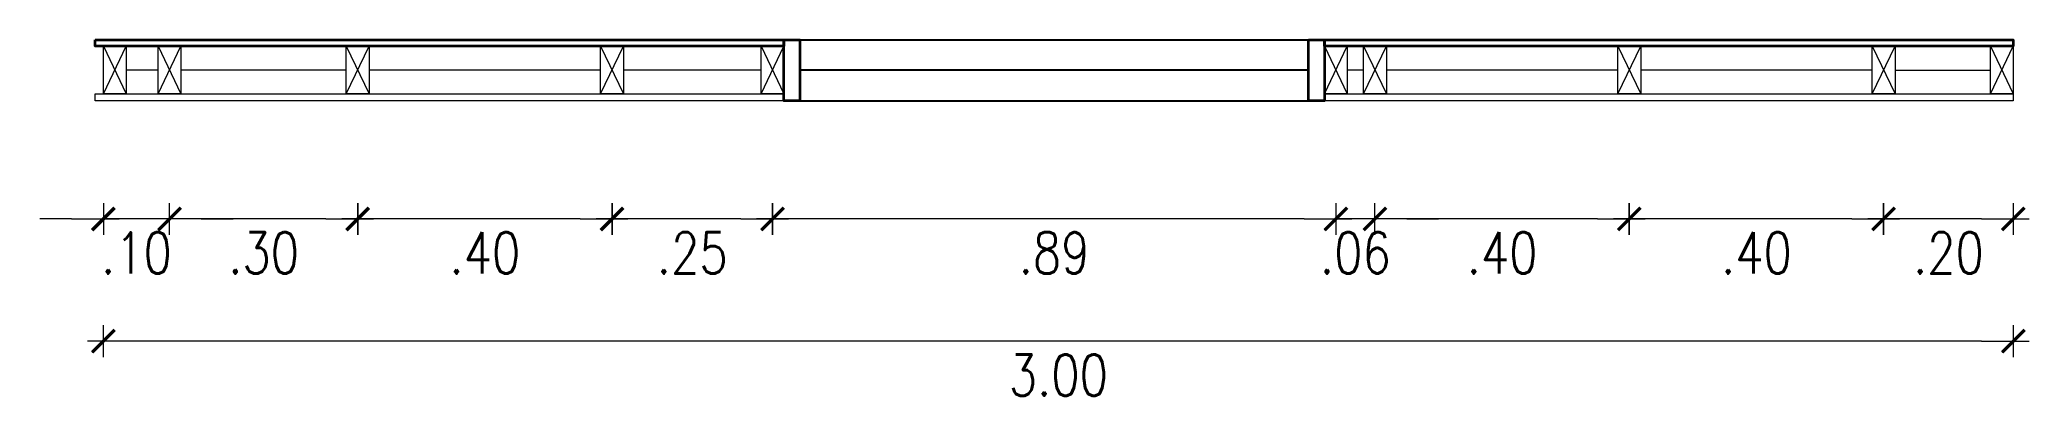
# Model space of a CAD drawing. Header units: metres. Extents: x -2 to 612, y -64 to 156.
# Drawn here: x 357.474 to 360.603, y -2.519 to -1.949 of the extents above; entities that cross this region are included whole.
import ezdxf

# ---------------------------------------------------------------- set-up
doc = ezdxf.new("R2010")
doc.units = ezdxf.units.M
doc.header["$LTSCALE"] = 5
doc.header["$MEASUREMENT"] = 0
doc.layers.get('0').update_dxf_attribs({"color": 30})
doc.layers.get('DEFPOINTS').update_dxf_attribs({"color": 210})
for name, color, linetype, lineweight in [('A-ANNO-DIMS', 3, 'Continuous', 18), ('A-DETL-MBND', 3, 'Continuous', 18), ('A-ELEV-MBE1', 7, 'Continuous', 35), ('A-ELEV-MBE2', 4, 'Continuous', 25), ('A-SECT-MCUT', 7, 'Continuous', 35), ('A-WALL-PATT', 8, 'Continuous', 18), ('A-WALL-STUD', 3, 'Continuous', 18)]:
    doc.layers.add(name, color=color, linetype=linetype, lineweight=lineweight)
doc.styles.add('E-ROMANS', font='romans.shx', dxfattribs={"width": 0.8})
doc.dimstyles.new('E-0050_ARW_12', dxfattribs={"dimscale": 0.001, "dimtxt": 60, "dimasz": 60, "dimexe": 30, "dimexo": 20, "dimgap": 30, "dimtad": 0, "dimzin": 0, "dimdsep": 46, "dimtxsty": 'E-ROMANS', "dimblk": 'OPEN90', "dimcen": 30, "dimclrd": 256, "dimclre": 256, "dimclrt": 256, "dimadec": 0, "dimazin": 0, "dimtfac": 1, "dimtmove": 1, "dimatfit": 3, "dimldrblk": 'OPEN90', "dimfxl": 1, "dimtfill": 1, "dimtolj": 1, "dimtzin": 0, "dimlwd": -1, "dimarcsym": 0})

msp = doc.modelspace()

# ---------------------------------------------------------------- blocks, each defined once
blk = doc.blocks.new('ARCH TICK 2')
for p, q in [((-1, 0), (0.5, 0)), ((0, 0.5), (0, -0.5))]:
    blk.add_line(p, q)
at = {"color": 0, "linetype": 'ByBlock'}
blk.add_line((-0.354, -0.354), (0.354, 0.354), dxfattribs=at)
at = {"color": 0, "linetype": 'ByBlock', "const_width": 0.106}
blk.add_lwpolyline([(-0.354, -0.354), (0.354, 0.354)], dxfattribs=at)
blk = doc.blocks.new('*D284')
at = {"layer": 'A-ANNO-DIMS', "transparency": 16777216}
for p, q in [((357.5237, -2.231), (357.4737, -2.231)), ((357.6777, -2.231), (357.5737, -2.231)), ((357.7277, -2.231), (357.7777, -2.231))]:
    blk.add_line(p, q, dxfattribs=at)
at = {"layer": 'DEFPOINTS', "color": 0, "transparency": 16777216}
for p in [(357.5737, -1.9968), (357.6777, -1.9968), (357.5737, -2.231)]:
    blk.add_point(p, dxfattribs=at)
at = {"layer": 'A-ANNO-DIMS', "transparency": 16777216, "xscale": 0.05, "yscale": 0.05, "zscale": 0.05}
blk.add_blockref('ARCH TICK 2', (357.5737, -2.231), dxfattribs=at)
at = {"layer": 'A-ANNO-DIMS', "transparency": 16777216, "xscale": 0.05, "yscale": 0.05, "zscale": 0.05, "rotation": 180}
blk.add_blockref('ARCH TICK 2', (357.6777, -2.231), dxfattribs=at)
at = {"layer": 'A-ANNO-DIMS', "transparency": 16777216, "insert": (357.6257, -2.2844), "char_height": 0.065, "attachment_point": 5, "style": 'E-ROMANS'}
blk.add_mtext('\\A1;.10', dxfattribs=at)
blk = doc.blocks.new('_Open90')
at = {"color": 0, "linetype": 'ByBlock', "lineweight": -2}
for p, q in [((0, 0), (-1, 0)), ((-0.5, 0.5), (0, 0)), ((0, 0), (-0.5, -0.5))]:
    blk.add_line(p, q, dxfattribs=at)
blk = doc.blocks.new('*D285')
at = {"layer": 'A-ANNO-DIMS', "transparency": 16777216}
blk.add_line((358.3237, -2.231), (358.0237, -2.231), dxfattribs=at)
at = {"layer": 'DEFPOINTS', "color": 0, "transparency": 16777216}
for p in [(357.9737, -1.9968), (358.3737, -1.9968), (357.9737, -2.231)]:
    blk.add_point(p, dxfattribs=at)
at = {"layer": 'A-ANNO-DIMS', "transparency": 16777216, "xscale": 0.05, "yscale": 0.05, "zscale": 0.05, "rotation": 180}
blk.add_blockref('ARCH TICK 2', (357.9737, -2.231), dxfattribs=at)
at = {"layer": 'A-ANNO-DIMS', "transparency": 16777216, "xscale": 0.05, "yscale": 0.05, "zscale": 0.05}
blk.add_blockref('ARCH TICK 2', (358.3737, -2.231), dxfattribs=at)
at = {"layer": 'A-ANNO-DIMS', "transparency": 16777216, "insert": (358.1737, -2.2844), "char_height": 0.065, "attachment_point": 5, "style": 'E-ROMANS'}
blk.add_mtext('\\A1;.40', dxfattribs=at)
blk = doc.blocks.new('*D286')
at = {"layer": 'A-ANNO-DIMS', "transparency": 16777216}
blk.add_line((358.5761, -2.231), (358.4237, -2.231), dxfattribs=at)
at = {"layer": 'DEFPOINTS', "color": 0, "transparency": 16777216}
for p in [(358.3737, -1.9968), (358.6261, -1.9968), (358.3737, -2.231)]:
    blk.add_point(p, dxfattribs=at)
at = {"layer": 'A-ANNO-DIMS', "transparency": 16777216, "xscale": 0.05, "yscale": 0.05, "zscale": 0.05, "rotation": 180}
blk.add_blockref('ARCH TICK 2', (358.3737, -2.231), dxfattribs=at)
at = {"layer": 'A-ANNO-DIMS', "transparency": 16777216, "xscale": 0.05, "yscale": 0.05, "zscale": 0.05}
blk.add_blockref('ARCH TICK 2', (358.6261, -2.231), dxfattribs=at)
at = {"layer": 'A-ANNO-DIMS', "transparency": 16777216, "insert": (358.4999, -2.2844), "char_height": 0.065, "attachment_point": 5, "style": 'E-ROMANS'}
blk.add_mtext('\\A1;.25', dxfattribs=at)
blk = doc.blocks.new('*D287')
at = {"layer": 'A-ANNO-DIMS', "transparency": 16777216}
blk.add_line((359.4621, -2.231), (358.6761, -2.231), dxfattribs=at)
at = {"layer": 'DEFPOINTS', "color": 0, "transparency": 16777216}
for p in [(358.6261, -1.9968), (359.5121, -1.9968), (358.6261, -2.231)]:
    blk.add_point(p, dxfattribs=at)
at = {"layer": 'A-ANNO-DIMS', "transparency": 16777216, "xscale": 0.05, "yscale": 0.05, "zscale": 0.05, "rotation": 180}
blk.add_blockref('ARCH TICK 2', (358.6261, -2.231), dxfattribs=at)
at = {"layer": 'A-ANNO-DIMS', "transparency": 16777216, "xscale": 0.05, "yscale": 0.05, "zscale": 0.05}
blk.add_blockref('ARCH TICK 2', (359.5121, -2.231), dxfattribs=at)
at = {"layer": 'A-ANNO-DIMS', "transparency": 16777216, "insert": (359.0691, -2.2844), "char_height": 0.065, "attachment_point": 5, "style": 'E-ROMANS'}
blk.add_mtext('\\A1;.89', dxfattribs=at)
blk = doc.blocks.new('*D288')
at = {"layer": 'A-ANNO-DIMS', "transparency": 16777216}
for p, q in [((359.4621, -2.231), (359.4121, -2.231)), ((359.5737, -2.231), (359.5121, -2.231)), ((359.6237, -2.231), (359.6737, -2.231))]:
    blk.add_line(p, q, dxfattribs=at)
at = {"layer": 'DEFPOINTS', "color": 0, "transparency": 16777216}
for p in [(359.5121, -1.9968), (359.5737, -1.9968), (359.5121, -2.231)]:
    blk.add_point(p, dxfattribs=at)
at = {"layer": 'A-ANNO-DIMS', "transparency": 16777216, "xscale": 0.05, "yscale": 0.05, "zscale": 0.05}
blk.add_blockref('ARCH TICK 2', (359.5121, -2.231), dxfattribs=at)
at = {"layer": 'A-ANNO-DIMS', "transparency": 16777216, "xscale": 0.05, "yscale": 0.05, "zscale": 0.05, "rotation": 180}
blk.add_blockref('ARCH TICK 2', (359.5737, -2.231), dxfattribs=at)
at = {"layer": 'A-ANNO-DIMS', "transparency": 16777216, "insert": (359.5429, -2.2844), "char_height": 0.065, "attachment_point": 5, "style": 'E-ROMANS'}
blk.add_mtext('\\A1;.06', dxfattribs=at)
blk = doc.blocks.new('*D289')
at = {"layer": 'A-ANNO-DIMS', "transparency": 16777216}
blk.add_line((359.9237, -2.231), (359.6237, -2.231), dxfattribs=at)
at = {"layer": 'DEFPOINTS', "color": 0, "transparency": 16777216}
for p in [(359.5737, -1.9968), (359.9737, -1.9968), (359.5737, -2.231)]:
    blk.add_point(p, dxfattribs=at)
at = {"layer": 'A-ANNO-DIMS', "transparency": 16777216, "xscale": 0.05, "yscale": 0.05, "zscale": 0.05, "rotation": 180}
blk.add_blockref('ARCH TICK 2', (359.5737, -2.231), dxfattribs=at)
at = {"layer": 'A-ANNO-DIMS', "transparency": 16777216, "xscale": 0.05, "yscale": 0.05, "zscale": 0.05}
blk.add_blockref('ARCH TICK 2', (359.9737, -2.231), dxfattribs=at)
at = {"layer": 'A-ANNO-DIMS', "transparency": 16777216, "insert": (359.7737, -2.2844), "char_height": 0.065, "attachment_point": 5, "style": 'E-ROMANS'}
blk.add_mtext('\\A1;.40', dxfattribs=at)
blk = doc.blocks.new('*D290')
at = {"layer": 'A-ANNO-DIMS', "transparency": 16777216}
blk.add_line((360.3237, -2.231), (360.0237, -2.231), dxfattribs=at)
at = {"layer": 'DEFPOINTS', "color": 0, "transparency": 16777216}
for p in [(359.9737, -1.9968), (360.3737, -1.9968), (359.9737, -2.231)]:
    blk.add_point(p, dxfattribs=at)
at = {"layer": 'A-ANNO-DIMS', "transparency": 16777216, "xscale": 0.05, "yscale": 0.05, "zscale": 0.05, "rotation": 180}
blk.add_blockref('ARCH TICK 2', (359.9737, -2.231), dxfattribs=at)
at = {"layer": 'A-ANNO-DIMS', "transparency": 16777216, "xscale": 0.05, "yscale": 0.05, "zscale": 0.05}
blk.add_blockref('ARCH TICK 2', (360.3737, -2.231), dxfattribs=at)
at = {"layer": 'A-ANNO-DIMS', "transparency": 16777216, "insert": (360.1737, -2.2844), "char_height": 0.065, "attachment_point": 5, "style": 'E-ROMANS'}
blk.add_mtext('\\A1;.40', dxfattribs=at)
blk = doc.blocks.new('*D291')
at = {"layer": 'A-ANNO-DIMS', "transparency": 16777216}
blk.add_line((360.5277, -2.231), (360.4237, -2.231), dxfattribs=at)
at = {"layer": 'DEFPOINTS', "color": 0, "transparency": 16777216}
for p in [(360.3737, -1.9968), (360.5777, -1.9968), (360.3737, -2.231)]:
    blk.add_point(p, dxfattribs=at)
at = {"layer": 'A-ANNO-DIMS', "transparency": 16777216, "xscale": 0.05, "yscale": 0.05, "zscale": 0.05, "rotation": 180}
blk.add_blockref('ARCH TICK 2', (360.3737, -2.231), dxfattribs=at)
at = {"layer": 'A-ANNO-DIMS', "transparency": 16777216, "xscale": 0.05, "yscale": 0.05, "zscale": 0.05}
blk.add_blockref('ARCH TICK 2', (360.5777, -2.231), dxfattribs=at)
at = {"layer": 'A-ANNO-DIMS', "transparency": 16777216, "insert": (360.4757, -2.2844), "char_height": 0.065, "attachment_point": 5, "style": 'E-ROMANS'}
blk.add_mtext('\\A1;.20', dxfattribs=at)
blk = doc.blocks.new('*D292')
at = {"layer": 'A-ANNO-DIMS', "transparency": 16777216}
blk.add_line((357.9237, -2.231), (357.7277, -2.231), dxfattribs=at)
at = {"layer": 'DEFPOINTS', "color": 0, "transparency": 16777216}
for p in [(357.6777, -1.9968), (357.9737, -1.9968), (357.6777, -2.231)]:
    blk.add_point(p, dxfattribs=at)
at = {"layer": 'A-ANNO-DIMS', "transparency": 16777216, "xscale": 0.05, "yscale": 0.05, "zscale": 0.05, "rotation": 180}
blk.add_blockref('ARCH TICK 2', (357.6777, -2.231), dxfattribs=at)
at = {"layer": 'A-ANNO-DIMS', "transparency": 16777216, "xscale": 0.05, "yscale": 0.05, "zscale": 0.05}
blk.add_blockref('ARCH TICK 2', (357.9737, -2.231), dxfattribs=at)
at = {"layer": 'A-ANNO-DIMS', "transparency": 16777216, "insert": (357.8257, -2.2844), "char_height": 0.065, "attachment_point": 5, "style": 'E-ROMANS'}
blk.add_mtext('\\A1;.30', dxfattribs=at)
blk = doc.blocks.new('*D293')
at = {"layer": 'A-ANNO-DIMS', "transparency": 16777216}
blk.add_line((360.5277, -2.4231), (357.6237, -2.4231), dxfattribs=at)
at = {"layer": 'DEFPOINTS', "color": 0, "transparency": 16777216}
for p in [(357.5737, -1.9968), (360.5777, -1.9968), (357.5737, -2.4231)]:
    blk.add_point(p, dxfattribs=at)
at = {"layer": 'A-ANNO-DIMS', "transparency": 16777216, "xscale": 0.05, "yscale": 0.05, "zscale": 0.05, "rotation": 180}
blk.add_blockref('ARCH TICK 2', (357.5737, -2.4231), dxfattribs=at)
at = {"layer": 'A-ANNO-DIMS', "transparency": 16777216, "xscale": 0.05, "yscale": 0.05, "zscale": 0.05}
blk.add_blockref('ARCH TICK 2', (360.5777, -2.4231), dxfattribs=at)
at = {"layer": 'A-ANNO-DIMS', "transparency": 16777216, "insert": (359.0757, -2.4765), "char_height": 0.065, "attachment_point": 5, "style": 'E-ROMANS'}
blk.add_mtext('\\A1;3.00', dxfattribs=at)

# ---------------------------------------------------------------- dimensions: what is measured, and where the dimension line sits
at = {"layer": 'A-ANNO-DIMS'}
for base, p1, p2, picture, middle in [((357.57369, -2.23096), (357.67769, -1.9968), (357.57369, -1.9968), '*D284', (357.62569, -2.28436)), ((357.57369, -2.42312), (360.57769, -1.9968), (357.57369, -1.9968), '*D293', (359.07569, -2.47653)), ((357.67769, -2.23096), (357.97369, -1.9968), (357.67769, -1.9968), '*D292', (357.82569, -2.28436)), ((357.97369, -2.23096), (358.37369, -1.9968), (357.97369, -1.9968), '*D285', (358.17369, -2.28436)), ((358.37369, -2.23096), (358.62614, -1.9968), (358.37369, -1.9968), '*D286', (358.49992, -2.28436)), ((358.62614, -2.23096), (359.51214, -1.9968), (358.62614, -1.9968), '*D287', (359.06914, -2.28436)), ((359.51214, -2.23096), (359.57369, -1.9968), (359.51214, -1.9968), '*D288', (359.54292, -2.28436)), ((359.57369, -2.23096), (359.97369, -1.9968), (359.57369, -1.9968), '*D289', (359.77369, -2.28436)), ((359.97369, -2.23096), (360.37369, -1.9968), (359.97369, -1.9968), '*D290', (360.17369, -2.28436)), ((360.37369, -2.23096), (360.57769, -1.9968), (360.37369, -1.9968), '*D291', (360.47569, -2.28436))]:
    dim = msp.add_linear_dim(base=base, p1=p1, p2=p2, angle=180, dimstyle='E-0050_ARW_12', dxfattribs=at)
    dim.commit()
    dim.dimension.update_dxf_attribs({"geometry": picture, "text_midpoint": middle})

# ---------------------------------------------------------------- linework, layer by layer
at = {"layer": 'A-DETL-MBND'}
for points in [[(358.64415, -2.0343), (358.64415, -2.0453), (357.56059, -2.04531), (357.56059, -2.0343)], [(360.57769, -2.03431), (360.57769, -2.04531), (359.49414, -2.04531), (359.49414, -2.0343)]]:
    msp.add_lwpolyline(points, close=True, dxfattribs=at)
at = {"layer": 'A-ELEV-MBE1'}
for points in [[(358.64414, -1.9493), (358.66914, -1.9493), (358.66915, -2.04531), (358.64415, -2.04531)], [(359.46914, -1.9493), (359.49414, -1.9493), (359.49414, -2.04531), (359.46914, -2.04531)]]:
    msp.add_lwpolyline(points, close=True, dxfattribs=at)
at = {"layer": 'A-ELEV-MBE2'}
for p, q in [((358.66914, -1.9493), (359.46914, -1.9493)), ((358.66915, -2.04531), (359.46914, -2.04531))]:
    msp.add_line(p, q, dxfattribs=at)
at = {"layer": 'A-ELEV-MBE2', "color": 252}
msp.add_line((359.46914, -1.99731), (358.66914, -1.99731), dxfattribs=at)
at = {"layer": 'A-SECT-MCUT'}
for points in [[(357.56059, -1.94931), (358.64414, -1.9493), (358.64414, -1.9593), (357.56059, -1.9593)], [(359.49414, -1.94931), (360.57769, -1.9493), (360.57769, -1.9593), (359.49414, -1.9593)]]:
    msp.add_lwpolyline(points, close=True, dxfattribs=at)
at = {"layer": 'A-WALL-PATT', "ltscale": 0.1}
for points in [[(357.65969, -1.9968), (357.60969, -1.9968)], [(357.95569, -1.9968), (357.69569, -1.9968)], [(358.35569, -1.9968), (357.99169, -1.9968)], [(358.60814, -1.9968), (358.39169, -1.9968)], [(359.55569, -1.9968), (359.53014, -1.9968)], [(359.95569, -1.9968), (359.59169, -1.9968)], [(360.35569, -1.9968), (359.99169, -1.9968)], [(360.39169, -1.9968), (360.54169, -1.9968)]]:
    msp.add_lwpolyline(points, dxfattribs=at)
at = {"layer": 'A-WALL-STUD'}
for p, q in [((357.57369, -2.0343), (357.60969, -1.9593)), ((357.57369, -1.9593), (357.60969, -2.0343)), ((357.65969, -2.0343), (357.69569, -1.9593)), ((357.65969, -1.9593), (357.69569, -2.0343)), ((357.95569, -2.0343), (357.99169, -1.9593)), ((357.95569, -1.9593), (357.99169, -2.0343)), ((358.35569, -2.0343), (358.39169, -1.9593)), ((358.35569, -1.9593), (358.39169, -2.0343)), ((358.60814, -2.0343), (358.64414, -1.9593)), ((358.60814, -1.9593), (358.64414, -2.0343)), ((359.49414, -2.0343), (359.53014, -1.9593)), ((359.49414, -1.9593), (359.53014, -2.0343)), ((359.55569, -2.0343), (359.59169, -1.9593)), ((359.55569, -1.9593), (359.59169, -2.0343)), ((359.95569, -2.0343), (359.99169, -1.9593)), ((359.95569, -1.9593), (359.99169, -2.0343)), ((360.35569, -2.0343), (360.39169, -1.9593)), ((360.35569, -1.9593), (360.39169, -2.0343)), ((360.54169, -2.0343), (360.57769, -1.9593)), ((360.54169, -1.9593), (360.57769, -2.0343))]:
    msp.add_line(p, q, dxfattribs=at)
for points in [[(357.57369, -2.0343), (357.57369, -1.9593), (357.60969, -1.9593), (357.60969, -2.0343)], [(357.65969, -2.0343), (357.65969, -1.9593), (357.69569, -1.9593), (357.69569, -2.0343)], [(357.95569, -2.0343), (357.95569, -1.9593), (357.99169, -1.9593), (357.99169, -2.0343)], [(358.35569, -2.0343), (358.35569, -1.9593), (358.39169, -1.9593), (358.39169, -2.0343)], [(358.60814, -2.0343), (358.60814, -1.9593), (358.64414, -1.9593), (358.64414, -2.0343)], [(359.49414, -2.0343), (359.49414, -1.9593), (359.53014, -1.9593), (359.53014, -2.0343)], [(359.55569, -2.0343), (359.55569, -1.9593), (359.59169, -1.9593), (359.59169, -2.0343)], [(359.95569, -2.0343), (359.95569, -1.9593), (359.99169, -1.9593), (359.99169, -2.0343)], [(360.35569, -2.0343), (360.35569, -1.9593), (360.39169, -1.9593), (360.39169, -2.0343)], [(360.54169, -2.0343), (360.54169, -1.9593), (360.57769, -1.9593), (360.57769, -2.0343)]]:
    msp.add_lwpolyline(points, close=True, dxfattribs=at)

msp.set_redraw_order([(e.dxf.handle, doc.entitydb.next_handle()) for e in msp.query("TEXT MTEXT ATTDEF DIMENSION ARC_DIMENSION")])  # texts and dimensions are drawn at this point

doc.saveas('drawing.dxf')
